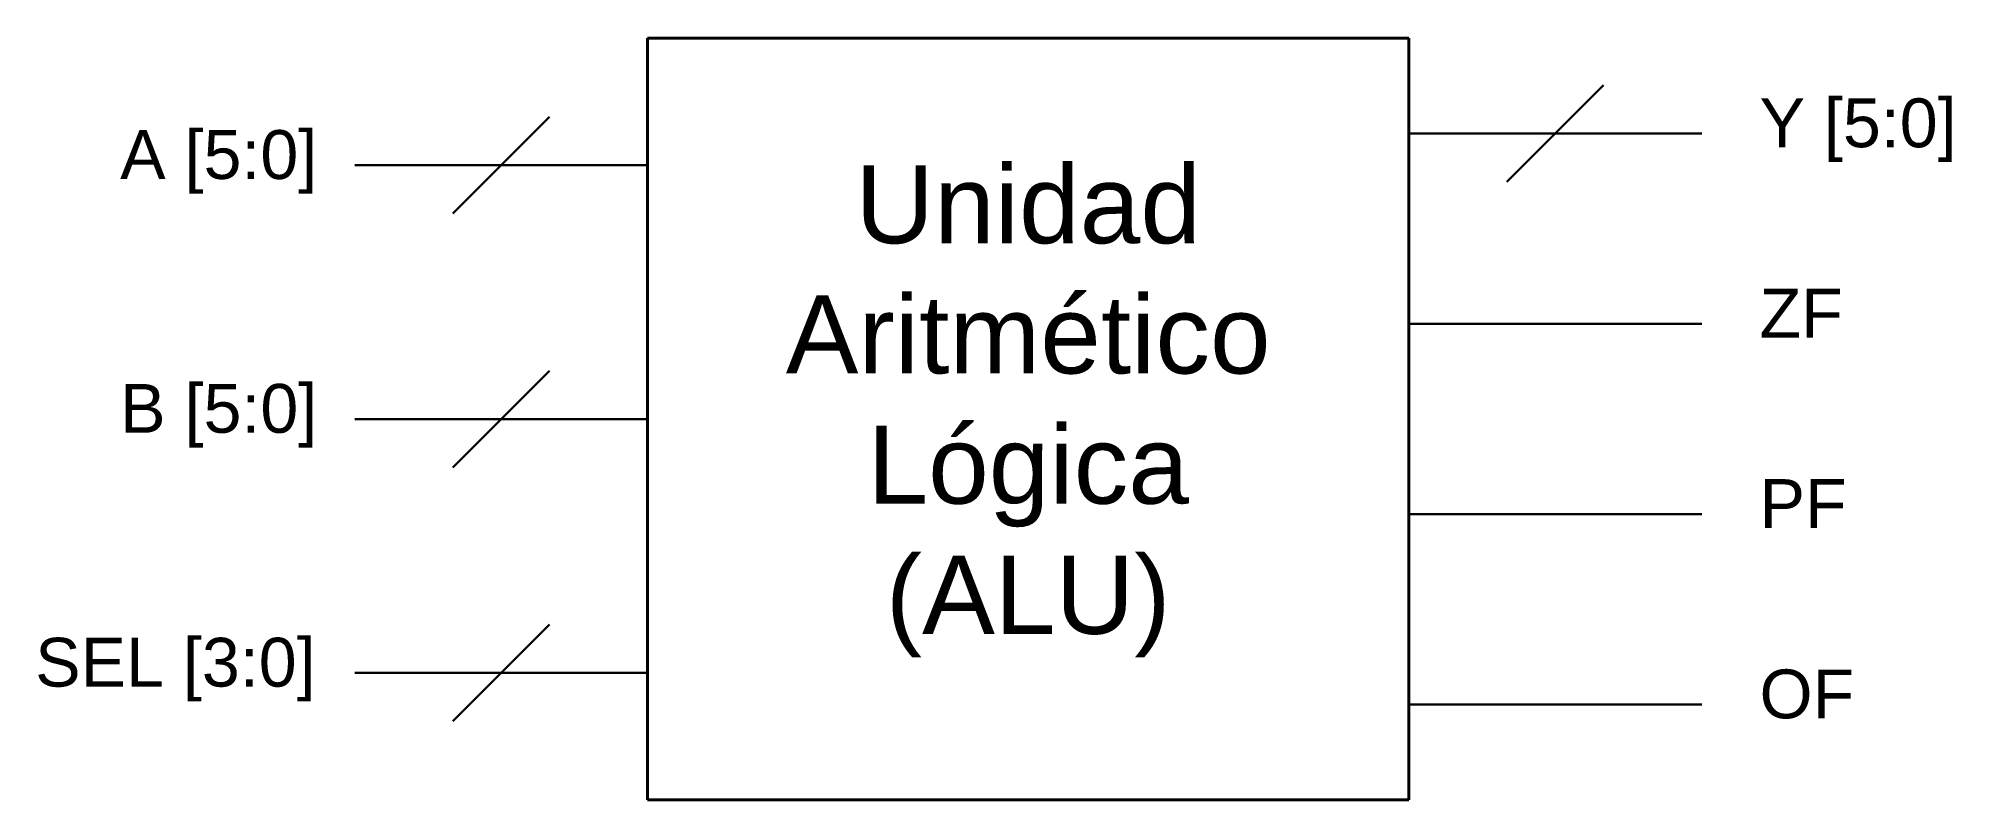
# Model space of a CAD drawing. Header units: millimetres. Extents: x -214 to 2146, y -376 to 1461.
# Drawn here: x 26.5 to 222.5, y 391.4 to 469.4 of the extents above; entities that cross this region are included whole.
import ezdxf

# ---------------------------------------------------------------- set-up
doc = ezdxf.new("R2010")
doc.units = ezdxf.units.MM
doc.header["$LTSCALE"] = 0.5
doc.layers.add('Cables', color=7, linetype='Continuous', lineweight=30)
doc.layers.add('Modulos', color=7, linetype='Continuous', lineweight=40)
doc.layers.add('Texto', color=7, linetype='Continuous')
doc.styles.add('Rotulado', font='arial.ttf', dxfattribs={"height": 10})

msp = doc.modelspace()

# ---------------------------------------------------------------- texts
at = {"layer": 'Texto', "color": 7, "attachment_point": 1, "style": 'Rotulado'}
for s, width, heights, insert, char_height in [('Y [5:0]', 23.14, [9.56], (202.85, 463.24), 5), ('A [5:0]', 23.14, [9.56], (34.89, 459.99), 5), ('\\pxqc;Unidad Aritmético Lógica\\P(ALU)', 78, [53.22], (88.92, 456.4), 8), ('ZF', 23.14, [9.56], (202.85, 443.74), 5), ('B [5:0]', 23.14, [9.56], (34.89, 433.99), 5), ('PF', 23.14, [9.56], (202.85, 424.24), 5), ('SEL [3:0]', 31.8461, [9.79], (26.18, 407.99), 5), ('OF', 23.14, [9.56], (202.85, 404.74), 5)]:
    msp.add_mtext_dynamic_manual_height_columns(s, width=width, gutter_width=50, heights=heights, dxfattribs=dict(at, insert=insert, char_height=char_height))

# ---------------------------------------------------------------- linework, layer by layer
at = {"layer": 'Cables', "color": 7}
for p, q in [((88.92, 469.4), (88.92, 443.4)), ((166.92, 469.4), (166.92, 449.9)), ((176.97, 454.7), (186.87, 464.6)), ((68.97, 451.45), (78.87, 461.35)), ((196.92, 459.65), (166.92, 459.65)), ((88.92, 456.4), (58.92, 456.4)), ((166.92, 449.9), (166.92, 430.4)), ((88.92, 443.4), (88.92, 417.4)), ((196.92, 440.15), (166.92, 440.15)), ((68.97, 425.45), (78.87, 435.35)), ((88.92, 430.4), (58.92, 430.4)), ((166.92, 430.4), (166.92, 410.9)), ((196.92, 420.65), (166.92, 420.65)), ((88.92, 417.4), (88.92, 391.4)), ((166.92, 410.9), (166.92, 391.4)), ((68.97, 399.45), (78.87, 409.35)), ((88.92, 404.4), (58.92, 404.4)), ((196.92, 401.15), (166.92, 401.15))]:
    msp.add_line(p, q, dxfattribs=at)
at = {"layer": 'Modulos', "color": 7}
for p, q in [((88.92, 469.4), (88.92, 391.4)), ((88.92, 469.4), (166.92, 469.4)), ((166.92, 391.4), (166.92, 469.4)), ((88.92, 391.4), (166.92, 391.4))]:
    msp.add_line(p, q, dxfattribs=at)

msp.set_redraw_order([(e.dxf.handle, doc.entitydb.next_handle()) for e in msp.query("TEXT MTEXT ATTDEF DIMENSION ARC_DIMENSION")])  # texts and dimensions are drawn at this point

doc.saveas('drawing.dxf')
